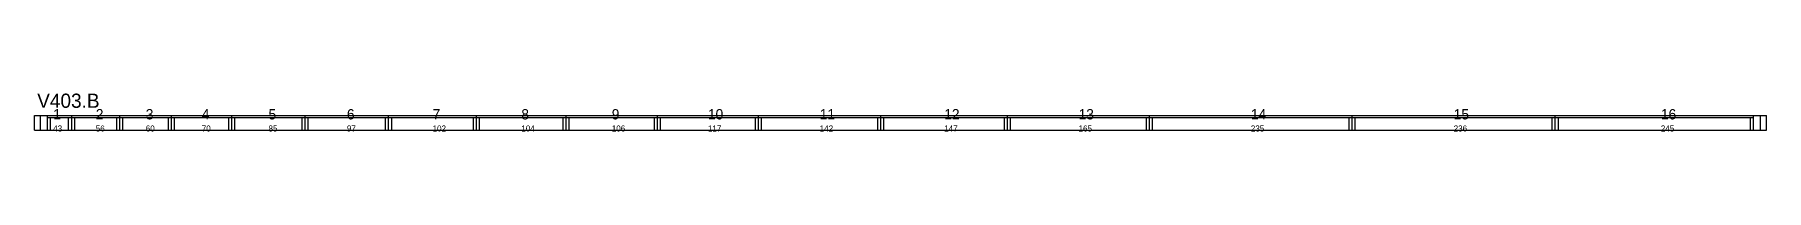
# Model space of a CAD drawing. Header units: metres. Extents: x -10 to 74425, y -2037 to 26.
# Drawn here: x 21494 to 23505, y -458 to -413 of the extents above; entities that cross this region are included whole.
import ezdxf

# ---------------------------------------------------------------- set-up
doc = ezdxf.new("R2010")
doc.units = ezdxf.units.M
doc.layers.add('VIGAS', color=7, linetype='Continuous')

msp = doc.modelspace()

# ---------------------------------------------------------------- texts
at = {"layer": 'VIGAS'}
for s, height, p in [('V403.B', 16.5, (21497.4, -430)), ('1', 12, (21515.9, -443.5)), ('2', 12, (21565.4, -443.5)), ('3', 12, (21623.4, -443.5)), ('4', 12, (21688.4, -443.5)), ('5', 12, (21765.9, -443.5)), ('6', 12, (21856.9, -443.5)), ('7', 12, (21956.4, -443.5)), ('8', 12, (22059.4, -443.5)), ('9', 12, (22164.4, -443.5)), ('10', 12, (22276, -443.5)), ('11', 12, (22405.8, -443.5)), ('12', 12, (22550.3, -443.5)), ('13', 12, (22706.3, -443.5)), ('14', 12, (22906.3, -443.5)), ('15', 12, (23141.8, -443.5)), ('16', 12, (23382.3, -443.5)), ('43', 7, (21515.9, -457.5)), ('56', 7, (21565.4, -457.5)), ('60', 7, (21623.4, -457.5)), ('70', 7, (21688.4, -457.5)), ('85', 7, (21765.9, -457.5)), ('97', 7, (21856.9, -457.5)), ('102', 7, (21956.4, -457.5)), ('104', 7, (22059.4, -457.5)), ('106', 7, (22164.4, -457.5)), ('117', 7, (22276, -457.5)), ('142', 7, (22405.8, -457.5)), ('147', 7, (22550.3, -457.5)), ('165', 7, (22706.3, -457.5)), ('235', 7, (22906.3, -457.5)), ('236', 7, (23141.8, -457.5)), ('245', 7, (23382.3, -457.5))]:
    msp.add_text(s, height=height, dxfattribs=at).set_placement(p)

# ---------------------------------------------------------------- linework, layer by layer
at = {"layer": 'VIGAS'}
for p, q in [((21494.4, -439), (21537.4, -439)), ((21494.4, -456), (21494.4, -439)), ((21501.4, -456), (21501.4, -439)), ((21509.4, -456), (21509.4, -439)), ((21509.4, -441.2), (21537.4, -441.2)), ((21512.9, -456), (21512.9, -441.2)), ((21533.9, -456), (21533.9, -441.2)), ((21537.4, -456), (21537.4, -439)), ((21537.4, -456), (21537.4, -439)), ((21537.4, -439), (21593.4, -439)), ((21537.4, -456), (21537.4, -439)), ((21537.4, -456), (21537.4, -439)), ((21537.4, -456), (21537.4, -439)), ((21537.4, -441.2), (21593.4, -441.2)), ((21540.9, -456), (21540.9, -441.2)), ((21589.9, -456), (21589.9, -441.2)), ((21593.4, -456), (21593.4, -439)), ((21593.4, -456), (21593.4, -439)), ((21593.4, -439), (21653.4, -439)), ((21593.4, -456), (21593.4, -439)), ((21593.4, -456), (21593.4, -439)), ((21593.4, -456), (21593.4, -439)), ((21593.4, -441.2), (21653.4, -441.2)), ((21596.9, -456), (21596.9, -441.2)), ((21649.9, -456), (21649.9, -441.2)), ((21653.4, -456), (21653.4, -439)), ((21653.4, -456), (21653.4, -439)), ((21653.4, -439), (21723.4, -439)), ((21653.4, -456), (21653.4, -439)), ((21653.4, -456), (21653.4, -439)), ((21653.4, -456), (21653.4, -439)), ((21653.4, -441.2), (21723.4, -441.2)), ((21656.9, -456), (21656.9, -441.2)), ((21719.9, -456), (21719.9, -441.2)), ((21723.4, -456), (21723.4, -439)), ((21723.4, -456), (21723.4, -439)), ((21723.4, -439), (21808.4, -439)), ((21723.4, -456), (21723.4, -439)), ((21723.4, -456), (21723.4, -439)), ((21723.4, -456), (21723.4, -439)), ((21723.4, -441.2), (21808.4, -441.2)), ((21726.9, -456), (21726.9, -441.2)), ((21804.9, -456), (21804.9, -441.2)), ((21808.4, -456), (21808.4, -439)), ((21808.4, -456), (21808.4, -439)), ((21808.4, -439), (21905.4, -439)), ((21808.4, -456), (21808.4, -439)), ((21808.4, -456), (21808.4, -439)), ((21808.4, -456), (21808.4, -439)), ((21808.4, -441.2), (21905.4, -441.2)), ((21811.9, -456), (21811.9, -441.2)), ((21901.9, -456), (21901.9, -441.2)), ((21905.4, -456), (21905.4, -439)), ((21905.4, -456), (21905.4, -439)), ((21905.4, -439), (22007.4, -439)), ((21905.4, -456), (21905.4, -439)), ((21905.4, -456), (21905.4, -439)), ((21905.4, -456), (21905.4, -439)), ((21905.4, -441.2), (22007.4, -441.2)), ((21908.9, -456), (21908.9, -441.2)), ((22003.9, -456), (22003.9, -441.2)), ((22007.4, -456), (22007.4, -439)), ((22007.4, -456), (22007.4, -439)), ((22007.4, -439), (22111.4, -439)), ((22007.4, -456), (22007.4, -439)), ((22007.4, -456), (22007.4, -439)), ((22007.4, -456), (22007.4, -439)), ((22007.4, -441.2), (22111.4, -441.2)), ((22010.9, -456), (22010.9, -441.2)), ((22107.9, -456), (22107.9, -441.2)), ((22111.4, -456), (22111.4, -439)), ((22111.4, -456), (22111.4, -439)), ((22111.4, -439), (22217.4, -439)), ((22111.4, -456), (22111.4, -439)), ((22111.4, -456), (22111.4, -439)), ((22111.4, -456), (22111.4, -439)), ((22111.4, -441.2), (22217.4, -441.2)), ((22114.9, -456), (22114.9, -441.2)), ((22213.9, -456), (22213.9, -441.2)), ((22217.4, -456), (22217.4, -439)), ((22217.4, -456), (22217.4, -439)), ((22217.4, -439), (22334.7, -439)), ((22217.4, -456), (22217.4, -439)), ((22217.4, -456), (22217.4, -439)), ((22217.4, -456), (22217.4, -439)), ((22217.4, -441.2), (22334.7, -441.2)), ((22220.9, -456), (22220.9, -441.2)), ((22331.2, -456), (22331.2, -441.2)), ((22334.7, -456), (22334.7, -439)), ((22334.7, -456), (22334.7, -439)), ((22334.7, -439), (22476.8, -439)), ((22334.7, -456), (22334.7, -439)), ((22334.7, -456), (22334.7, -439)), ((22334.7, -456), (22334.7, -439)), ((22334.7, -441.2), (22476.8, -441.2)), ((22338.2, -456), (22338.2, -441.2)), ((22473.3, -456), (22473.3, -441.2)), ((22476.8, -456), (22476.8, -439)), ((22476.8, -456), (22476.8, -439)), ((22476.8, -439), (22623.8, -439)), ((22476.8, -456), (22476.8, -439)), ((22476.8, -456), (22476.8, -439)), ((22476.8, -456), (22476.8, -439)), ((22476.8, -441.2), (22623.8, -441.2)), ((22480.3, -456), (22480.3, -441.2)), ((22620.3, -456), (22620.3, -441.2)), ((22623.8, -456), (22623.8, -439)), ((22623.8, -456), (22623.8, -439)), ((22623.8, -439), (22788.8, -439)), ((22623.8, -456), (22623.8, -439)), ((22623.8, -456), (22623.8, -439)), ((22623.8, -456), (22623.8, -439)), ((22623.8, -441.2), (22788.8, -441.2)), ((22627.3, -456), (22627.3, -441.2)), ((22785.3, -456), (22785.3, -441.2)), ((22788.8, -456), (22788.8, -439)), ((22788.8, -456), (22788.8, -439)), ((22788.8, -439), (23023.8, -439)), ((22788.8, -456), (22788.8, -439)), ((22788.8, -456), (22788.8, -439)), ((22788.8, -456), (22788.8, -439)), ((22788.8, -441.2), (23023.8, -441.2)), ((22792.3, -456), (22792.3, -441.2)), ((23020.3, -456), (23020.3, -441.2)), ((23023.8, -456), (23023.8, -439)), ((23023.8, -456), (23023.8, -439)), ((23023.8, -439), (23259.8, -439)), ((23023.8, -456), (23023.8, -439)), ((23023.8, -456), (23023.8, -439)), ((23023.8, -456), (23023.8, -439)), ((23023.8, -441.2), (23259.8, -441.2)), ((23027.3, -456), (23027.3, -441.2)), ((23256.3, -456), (23256.3, -441.2)), ((23259.8, -456), (23259.8, -439)), ((23259.8, -456), (23259.8, -439)), ((23259.8, -439), (23504.8, -439)), ((23259.8, -456), (23259.8, -439)), ((23259.8, -456), (23259.8, -439)), ((23259.8, -456), (23259.8, -439)), ((23259.8, -441.2), (23489.8, -441.2)), ((23263.3, -456), (23263.3, -441.2)), ((23486.3, -456), (23486.3, -441.2)), ((23489.8, -456), (23489.8, -439)), ((23497.8, -456), (23497.8, -439)), ((23504.8, -456), (23504.8, -439)), ((21494.4, -456), (21537.4, -456)), ((21509.4, -456), (21512.9, -456)), ((21533.9, -456), (21537.4, -456)), ((21537.4, -456), (21593.4, -456)), ((21537.4, -456), (21540.9, -456)), ((21589.9, -456), (21593.4, -456)), ((21593.4, -456), (21653.4, -456)), ((21593.4, -456), (21596.9, -456)), ((21649.9, -456), (21653.4, -456)), ((21653.4, -456), (21723.4, -456)), ((21653.4, -456), (21656.9, -456)), ((21719.9, -456), (21723.4, -456)), ((21723.4, -456), (21808.4, -456)), ((21723.4, -456), (21726.9, -456)), ((21804.9, -456), (21808.4, -456)), ((21808.4, -456), (21905.4, -456)), ((21808.4, -456), (21811.9, -456)), ((21901.9, -456), (21905.4, -456)), ((21905.4, -456), (22007.4, -456)), ((21905.4, -456), (21908.9, -456)), ((22003.9, -456), (22007.4, -456)), ((22007.4, -456), (22111.4, -456)), ((22007.4, -456), (22010.9, -456)), ((22107.9, -456), (22111.4, -456)), ((22111.4, -456), (22217.4, -456)), ((22111.4, -456), (22114.9, -456)), ((22213.9, -456), (22217.4, -456)), ((22217.4, -456), (22334.7, -456)), ((22217.4, -456), (22220.9, -456)), ((22331.2, -456), (22334.7, -456)), ((22334.7, -456), (22476.8, -456)), ((22334.7, -456), (22338.2, -456)), ((22473.3, -456), (22476.8, -456)), ((22476.8, -456), (22623.8, -456)), ((22476.8, -456), (22480.3, -456)), ((22620.3, -456), (22623.8, -456)), ((22623.8, -456), (22788.8, -456)), ((22623.8, -456), (22627.3, -456)), ((22785.3, -456), (22788.8, -456)), ((22788.8, -456), (23023.8, -456)), ((22788.8, -456), (22792.3, -456)), ((23020.3, -456), (23023.8, -456)), ((23023.8, -456), (23259.8, -456)), ((23023.8, -456), (23027.3, -456)), ((23256.3, -456), (23259.8, -456)), ((23259.8, -456), (23504.8, -456)), ((23259.8, -456), (23263.3, -456)), ((23486.3, -456), (23489.8, -456))]:
    msp.add_line(p, q, dxfattribs=at)

msp.set_redraw_order([(e.dxf.handle, doc.entitydb.next_handle()) for e in msp.query("TEXT MTEXT ATTDEF DIMENSION ARC_DIMENSION")])  # texts and dimensions are drawn at this point

doc.saveas('drawing.dxf')
